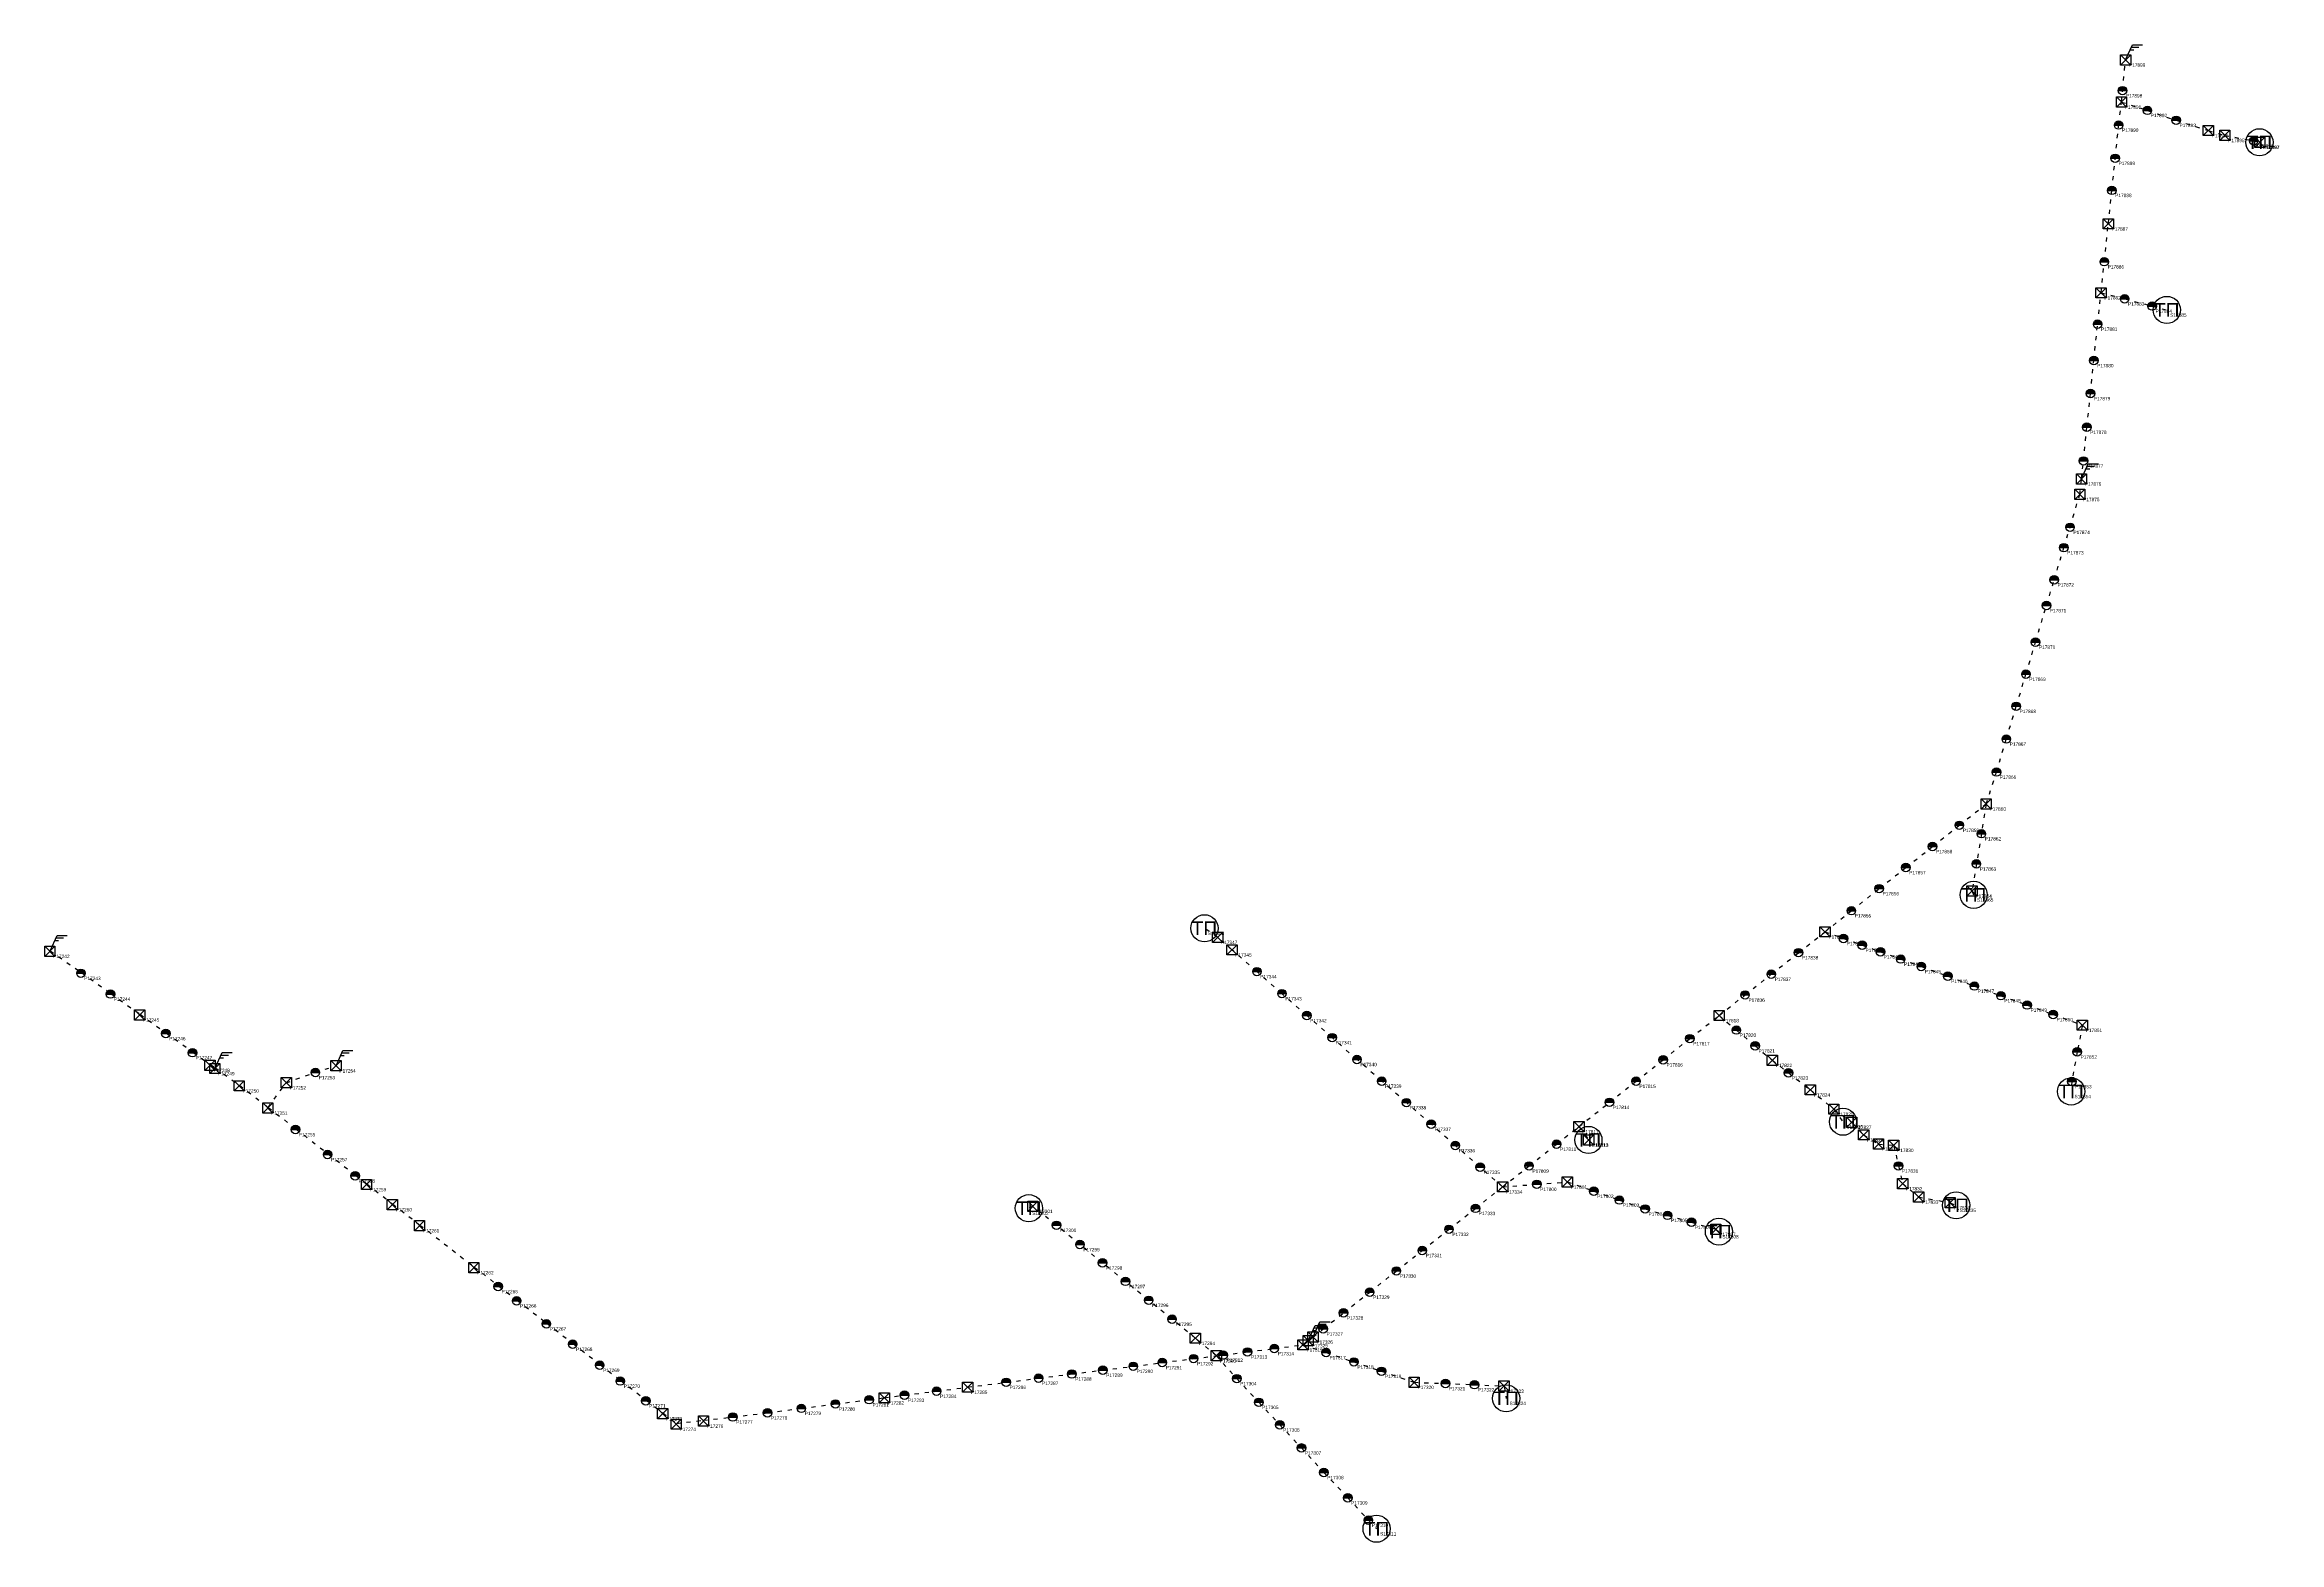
# Model space of a CAD drawing. Header units: metres. Extents: x 312632 to 319211, y 4832388 to 4836797.
import ezdxf
from ezdxf.enums import TextEntityAlignment as Align

# ---------------------------------------------------------------- set-up
doc = ezdxf.new("R2010")
doc.units = ezdxf.units.M
doc.header["$MEASUREMENT"] = 0
doc.linetypes.add('ACAD_ISO03W100', pattern=[30, 12, -18])
for name, color, linetype, lineweight in [('1_4', 7, 'Continuous', 25), ('21_2', 200, 'ACAD_ISO03W100', 25), ('28_2', 7, 'Continuous', 25), ('28_3', 7, 'Continuous', 25), ('57_2', 7, 'Continuous', 30), ('8_1', 140, 'Continuous', 25)]:
    doc.layers.add(name, color=color, linetype=linetype, lineweight=lineweight)
doc.styles.get("Standard").update_dxf_attribs({"font": 'arial.ttf', "height": 2})

# ---------------------------------------------------------------- blocks, each defined once
blk = doc.blocks.new('PYLON-MV-28_3')
at = {"layer": '28_3'}
blk.add_lwpolyline([(-1.5, 1.5), (1.5, 1.5), (1.5, -1.5), (-1.5, -1.5)], close=True, dxfattribs=at)
for points in [[(-1.5, 1.5), (1.5, -1.5)], [(-1.5, -1.5), (1.5, 1.5)]]:
    blk.add_lwpolyline(points, dxfattribs=at)
blk.add_attdef('FIELD_ID', (2.57, 0), '', height=2, dxfattribs=at)
blk = doc.blocks.new('PYLON-MV-28_2')
at = {"layer": '28_2'}
blk.add_hatch(color=256, dxfattribs=at).paths.add_polyline_path([(-1.25, 0), (1.25, 0, 1)])
blk.add_line((-1.25, 0), (1.25, 0), dxfattribs=at)
blk.add_circle((0, 0), 1.25, dxfattribs=at)
blk.add_attdef('FIELD_ID', (2.57, 0), '', height=2, dxfattribs=at)
blk = doc.blocks.new('TP-1_4')
at = {"layer": '1_4'}
blk.add_circle((0, 0), 4, dxfattribs=at)
at = {"layer": '1_4', "insert": (0, 0), "char_height": 4, "attachment_point": 5}
blk.add_mtext_dynamic_manual_height_columns('ТП', width=5.0652, gutter_width=75, heights=[0], dxfattribs=at)
at = {"layer": '1_4'}
blk.add_attdef('FIELD_ID', (4.98, 0.01), '', height=4, dxfattribs=at)
blk = doc.blocks.new('SECTIONALIZER-8_1')
at = {"layer": '8_1'}
for points in [[(0, 0), (2, 4.5)], [(1.33, 3), (2.43, 3)], [(1.67, 3.75), (3.86, 3.75)], [(2, 4.5), (5, 4.5)]]:
    blk.add_lwpolyline(points, dxfattribs=at)

msp = doc.modelspace()

# ---------------------------------------------------------------- linework, layer by layer
at = {"layer": '21_2'}
for points in [[(318746.3, 4836628.3), (318749.3, 4836661.8), (318758.4, 4836752.1)], [(318686.1, 4836066.8), (318695.7, 4836158.2), (318707.4, 4836269.6), (318718, 4836368.3), (318727.9, 4836462.7), (318738, 4836560.6), (318746.3, 4836628.3)], [(318746.3, 4836628.3), (318822.6, 4836603.8), (318907.2, 4836574.5), (319001.8, 4836544.4), (319050.4, 4836530.1), (319135.6, 4836513.8), (319153.5, 4836509.8)], [(318628.6, 4835518.6), (318634.6, 4835571.6), (318644.2, 4835671.1), (318655.1, 4835770.2), (318664.7, 4835867.4), (318676.1, 4835974.6), (318686.1, 4836066.8)], [(318686.1, 4836066.8), (318755.7, 4836049), (318836.8, 4836027.7), (318879.6, 4836016.3)], [(318348.1, 4834562), (318378.2, 4834655.8), (318407.3, 4834753.1), (318436.4, 4834849.3), (318465, 4834943.9), (318493.4, 4835038.4), (318525.5, 4835146.1), (318548.3, 4835221.9), (318576.7, 4835316.4), (318594.8, 4835376.4), (318623.5, 4835473.2), (318628.6, 4835518.6)], [(317873.6, 4834185.6), (317951.1, 4834247.7), (318033.1, 4834312.7), (318111.6, 4834374.7), (318190.1, 4834436.8), (318268.9, 4834499.2), (318348.1, 4834562)], [(318348.1, 4834562), (318333.8, 4834474.3), (318319.1, 4834385.4), (318306.4, 4834305.4), (318311.1, 4834294.3)], [(316924.2, 4833434.5), (316858.1, 4833492.5), (316785.1, 4833556.2), (316714, 4833619), (316641, 4833682.6), (316568.3, 4833746), (316495.6, 4833809.8), (316422.3, 4833874), (316348, 4833939.1), (316274.7, 4834003.4), (316201, 4834068.2), (316127.4, 4834132.5), (316085.2, 4834169.3), (316046.4, 4834195.9)], [(317561.8, 4833939.2), (317638.1, 4833999.5), (317715.3, 4834060.6), (317795.4, 4834124.1), (317873.6, 4834185.6)], [(317873.6, 4834185.6), (317927.9, 4834166), (317982.7, 4834146), (318036.7, 4834126.7), (318096.3, 4834105.3), (318156.9, 4834083.3), (318235.1, 4834054.9), (318313.3, 4834025.7), (318391.4, 4833997.4), (318468.7, 4833969.8), (318545.3, 4833942.1), (318631.2, 4833910.7), (318616, 4833832), (318600.1, 4833744.8), (318598, 4833715.5)], [(312648.4, 4834129.9), (312740, 4834065.3), (312827.1, 4834004), (312912.7, 4833942.6), (312989.8, 4833887.7), (313068.4, 4833831.4), (313120.2, 4833794.4), (313134.2, 4833784.7)], [(317149, 4833612.1), (317238.8, 4833683.5), (317317.1, 4833745.7), (317396.8, 4833808.8), (317475.7, 4833871.1), (317561.8, 4833939.2)], [(317561.8, 4833939.2), (317612.6, 4833896.2), (317667.7, 4833849.8), (317718.5, 4833807.2), (317765.8, 4833770.2), (317830.4, 4833720.2), (317899.4, 4833663.4)], [(313290.2, 4833668.4), (313343.3, 4833741.3), (313428.9, 4833771.3), (313489.7, 4833791.3)], [(313134.2, 4833784.7), (313205.8, 4833733.8), (313290.2, 4833668.4)], [(313290.2, 4833668.4), (313371.9, 4833605), (313466.5, 4833531.7), (313547.5, 4833469), (313580.8, 4833443.1), (313656.7, 4833384.1), (313737, 4833322.3), (313896.9, 4833198.5), (313968.4, 4833143.2), (314023, 4833100.9), (314110.5, 4833033.2), (314187.9, 4832973.1), (314267.6, 4832911.3), (314328, 4832864.7), (314403.2, 4832806.7), (314452.6, 4832768.5), (314491.8, 4832738.3), (314571.5, 4832747.4), (314658.2, 4832757.1), (314760.2, 4832769.4), (314859.7, 4832782.6), (314960, 4832795.5), (315059.4, 4832807.9), (315104, 4832813.6), (315163.5, 4832821.4), (315258, 4832833.2), (315349.3, 4832844.9), (315462.9, 4832859.3), (315558.2, 4832871.3), (315656, 4832883.7), (315747.3, 4832895.1), (315836.9, 4832906.3), (315922.4, 4832917.4), (316014.7, 4832928.9), (316081.5, 4832937.4)], [(317899.4, 4833663.4), (317926.4, 4833626.4)], [(317899.4, 4833663.4), (317952.1, 4833624.8), (317987.2, 4833587.6), (318031.1, 4833560.8), (318075.8, 4833557.1), (318089.9, 4833496.2), (318102.1, 4833444.1), (318149.1, 4833404.8), (318241.8, 4833387.9), (318259.6, 4833380.3)], [(316924.2, 4833434.5), (317002.1, 4833496.1), (317083.2, 4833560.4), (317149, 4833612.1)], [(317149, 4833612.1), (317177.9, 4833572.7)], [(316366.3, 4832992.7), (316396.1, 4833016.6), (316456, 4833063.9), (316533.1, 4833124.8), (316611.6, 4833187.1), (316687.8, 4833247.5), (316766.3, 4833309.6), (316844.3, 4833371.3), (316924.2, 4833434.5)], [(316924.2, 4833434.5), (317024.9, 4833442.3), (317114.8, 4833449), (317192.8, 4833422), (317268.2, 4833395.9), (317343.8, 4833369.6), (317410.1, 4833350.7), (317480.3, 4833330.5), (317552.2, 4833309.8), (317561.2, 4833302.7)], [(316081.5, 4832937.4), (316019.5, 4832989), (315951.1, 4833045.1), (315882.4, 4833100.7), (315813.9, 4833156.3), (315746.3, 4833210.8), (315680, 4833264.8), (315610.9, 4833321.5), (315541.3, 4833377.4), (315529.6, 4833371.8)], [(316081.5, 4832937.4), (316101.5, 4832939.5), (316173.4, 4832948.6), (316252.2, 4832958.7), (316336.8, 4832969.7)], [(316081.5, 4832937.4), (316141.7, 4832870.2), (316206.5, 4832800.3), (316268.5, 4832734), (316332.1, 4832666.1), (316398.2, 4832593.9), (316468.5, 4832519.3), (316529.1, 4832453.5), (316553.3, 4832428.2)], [(316336.8, 4832969.7), (316352, 4832981.8)], [(316336.8, 4832969.7), (316404.5, 4832947), (316486.7, 4832919.1), (316567.9, 4832891.7), (316663.8, 4832859.3), (316756.1, 4832855.8), (316841.6, 4832852.2), (316928.6, 4832848.2), (316934.7, 4832812)], [(316352, 4832981.8), (316366.3, 4832992.7)]]:
    msp.add_lwpolyline(points, dxfattribs=at)

# ---------------------------------------------------------------- block references
at = {"layer": '1_4', "xscale": 10, "yscale": 10}
for p in [(319152.5, 4836509.8), (318879.6, 4836016.3), (318311.1, 4834294.3), (316046.4, 4834195.9), (318598, 4833715.5), (317926.4, 4833626.4), (317176.9, 4833572.7), (315529.6, 4833371.8), (318259.6, 4833380.3), (317561.2, 4833302.7), (316934.7, 4832812), (316553.3, 4832428.2)]:
    msp.add_blockref('TP-1_4', p, dxfattribs=at)
at = {"layer": '28_2', "xscale": 10, "yscale": 10}
for p in [(318749.3, 4836661.8), (318738, 4836560.6), (318822.6, 4836603.8), (318907.2, 4836574.5), (319135.6, 4836513.8), (318727.9, 4836462.7), (318718, 4836368.3), (318695.7, 4836158.2), (318755.7, 4836049), (318836.8, 4836027.7), (318676.1, 4835974.6), (318664.7, 4835867.4), (318655.1, 4835770.2), (318644.2, 4835671.1), (318634.6, 4835571.6), (318594.8, 4835376.4), (318576.7, 4835316.4), (318548.3, 4835221.9), (318525.5, 4835146.1), (318493.4, 4835038.4), (318465, 4834943.9), (318436.4, 4834849.3), (318407.3, 4834753.1), (318378.2, 4834655.8), (318190.1, 4834436.8), (318268.9, 4834499.2), (318333.8, 4834474.3), (318111.6, 4834374.7), (318319.1, 4834385.4), (318033.1, 4834312.7), (317951.1, 4834247.7), (317795.4, 4834124.1), (317927.9, 4834166), (317982.7, 4834146), (318036.7, 4834126.7), (318096.3, 4834105.3), (312738.7, 4834063.5), (316201, 4834068.2), (317715.3, 4834060.6), (318156.9, 4834083.3), (318235.1, 4834054.9), (312825.8, 4834002.2), (316274.7, 4834003.4), (317638.1, 4833999.5), (318313.3, 4834025.7), (318391.4, 4833997.4), (316348, 4833939.1), (318468.7, 4833969.8), (318545.3, 4833942.1), (312988.5, 4833885.9), (316422.3, 4833874), (317475.7, 4833871.1), (317612.6, 4833896.2), (317667.7, 4833849.8), (313067.1, 4833829.6), (316495.6, 4833809.8), (317396.8, 4833808.8), (318616, 4833832), (313428.9, 4833771.3), (316568.3, 4833746), (317317.1, 4833745.7), (317765.8, 4833770.2), (318600.1, 4833744.8), (316641, 4833682.6), (317238.8, 4833683.5), (313370.5, 4833603.3), (316714, 4833619), (313465.1, 4833529.9), (316785.1, 4833556.2), (317083.2, 4833560.4), (313546.2, 4833467.2), (316858.1, 4833492.5), (317002.1, 4833496.1), (318089.9, 4833496.2), (317024.9, 4833442.3), (317192.8, 4833422), (317268.2, 4833395.9), (315610.9, 4833321.5), (316844.3, 4833371.3), (317343.8, 4833369.6), (317410.1, 4833350.7), (317480.3, 4833330.5), (315680, 4833264.8), (316766.3, 4833309.6), (315746.3, 4833210.8), (316611.6, 4833187.1), (316687.8, 4833247.5), (313967.1, 4833141.4), (315813.9, 4833156.3), (316533.1, 4833124.8), (314021.6, 4833099.1), (315882.4, 4833100.7), (316456, 4833063.9), (314109.1, 4833031.4), (315951.1, 4833045.1), (316396.1, 4833016.6), (314186.5, 4832971.3), (316014.7, 4832928.9), (316101.5, 4832939.5), (316173.4, 4832948.6), (316252.2, 4832958.7), (316404.5, 4832947), (314266.2, 4832909.5), (314326.7, 4832862.9), (315462.9, 4832859.3), (315558.2, 4832871.3), (315656, 4832883.7), (315747.3, 4832895.1), (315836.9, 4832906.3), (315922.4, 4832917.4), (316141.7, 4832870.2), (316486.7, 4832919.1), (316567.9, 4832891.7), (316756.1, 4832855.8), (314401.8, 4832804.9), (314960, 4832795.5), (315059.4, 4832807.9), (315163.5, 4832821.4), (315258, 4832833.2), (316206.5, 4832800.3), (316841.6, 4832852.2), (314658.2, 4832757.1), (314760.2, 4832769.4), (314859.7, 4832782.6), (316268.5, 4832734), (316332.1, 4832666.1), (316398.2, 4832593.9), (316468.5, 4832519.3), (316529.1, 4832453.5)]:
    msp.add_blockref('PYLON-MV-28_2', p, dxfattribs=at)
at = {"layer": '28_3', "xscale": 10, "yscale": 10}
for p in [(318758.4, 4836752.1), (318746.3, 4836628.3), (319001.8, 4836544.4), (319050.4, 4836530.1), (319153.5, 4836509.8), (318707.4, 4836269.6), (318686.1, 4836066.8), (318628.6, 4835518.6), (318623.5, 4835473.2), (318348.1, 4834562), (318306.4, 4834305.4), (316085.2, 4834169.3), (317873.6, 4834185.6), (312647.1, 4834128.1), (316127.4, 4834132.5), (312911.4, 4833940.8), (317561.8, 4833939.2), (318631.2, 4833910.7), (313118.9, 4833792.5), (313132.8, 4833782.9), (313489.7, 4833791.3), (317718.5, 4833807.2), (313204.5, 4833732), (313343.3, 4833741.3), (317830.4, 4833720.2), (313288.8, 4833666.7), (317899.4, 4833663.4), (317149, 4833612.1), (317952.1, 4833624.8), (317987.2, 4833587.6), (317177.9, 4833572.7), (318031.1, 4833560.8), (318075.8, 4833557.1), (317114.8, 4833449), (313579.5, 4833441.4), (313655.4, 4833382.3), (316924.2, 4833434.5), (318102.1, 4833444.1), (318149.1, 4833404.8), (318241.8, 4833387.9), (313735.6, 4833320.5), (315541.3, 4833377.4), (317552.2, 4833309.8), (313895.5, 4833196.7), (316019.5, 4832989), (316366.3, 4832992.7), (316081.5, 4832937.4), (316336.8, 4832969.7), (316352, 4832981.8), (316663.8, 4832859.3), (315104, 4832813.6), (315349.3, 4832844.9), (316928.6, 4832848.2), (314451.2, 4832766.7), (314491.2, 4832735.9), (314571.8, 4832745.2)]:
    msp.add_blockref('PYLON-MV-28_3', p, dxfattribs=at)
at = {"layer": '8_1', "xscale": 10, "yscale": 10}
for p in [(318758.4, 4836752.1), (318628.6, 4835518.6), (312648.4, 4834129.9), (313134.2, 4833784.7), (313489.7, 4833791.3), (316352, 4832981.8), (316366.3, 4832992.7)]:
    msp.add_blockref('SECTIONALIZER-8_1', p, dxfattribs=at)

# ---------------------------------------------------------------- texts
at = {"layer": '57_2'}
for s, p in [('P17899', (318768.4, 4836742.1)), ('P17891', (318756.3, 4836618.3)), ('P17898', (318759.3, 4836651.8)), ('P17892', (318832.6, 4836593.8)), ('P17893', (318917.2, 4836564.5)), ('P17890', (318748, 4836550.6)), ('P17894', (319011.8, 4836534.4)), ('P17895', (319060.4, 4836520.1)), ('P17896', (319145.6, 4836503.8)), ('S17897', (319162.5, 4836499.8)), ('P17897', (319163.5, 4836499.8)), ('P17889', (318737.9, 4836452.7)), ('P17888', (318728, 4836358.3)), ('P17887', (318717.4, 4836259.6)), ('P17886', (318705.7, 4836148.2)), ('P17882', (318696.1, 4836056.8)), ('P17883', (318765.7, 4836039)), ('P17881', (318686.1, 4835964.6)), ('P17884', (318846.8, 4836017.7)), ('S17885', (318889.6, 4836006.3)), ('P17880', (318674.7, 4835857.4)), ('P17879', (318665.1, 4835760.2)), ('P17878', (318654.2, 4835661.1)), ('P17876', (318638.6, 4835508.6)), ('P17877', (318644.6, 4835561.6)), ('P17875', (318633.5, 4835463.2)), ('P17873', (318586.7, 4835306.4)), ('P17874', (318604.8, 4835366.4)), ('P17872', (318558.3, 4835211.9)), ('P17871', (318535.5, 4835136.1)), ('P17870', (318503.4, 4835028.4)), ('P17869', (318475, 4834933.9)), ('P17868', (318446.4, 4834839.3)), ('P17867', (318417.3, 4834743.1)), ('P17866', (318388.2, 4834645.8)), ('P17860', (318358.1, 4834552)), ('P17859', (318278.9, 4834489.2)), ('P17862', (318343.8, 4834464.3)), ('P17858', (318200.1, 4834426.8)), ('P17857', (318121.6, 4834364.7)), ('P17863', (318329.1, 4834375.4)), ('P17856', (318043.1, 4834302.7)), ('P17864', (318316.4, 4834295.4)), ('S17865', (318321.1, 4834284.3)), ('S17348', (316056.4, 4834185.9)), ('P17855', (317961.1, 4834237.7)), ('P17242', (312657.1, 4834118.1)), ('P17347', (316095.2, 4834159.3)), ('P17345', (316137.4, 4834122.5)), ('P17839', (317883.6, 4834175.6)), ('P17841', (317937.9, 4834156)), ('P17842', (317992.7, 4834136)), ('P17243', (312748.7, 4834053.5)), ('P17344', (316211, 4834058.2)), ('P17838', (317805.4, 4834114.1)), ('P17843', (318046.7, 4834116.7)), ('P17844', (318106.3, 4834095.3)), ('P17845', (318166.9, 4834073.3)), ('P17244', (312835.8, 4833992.2)), ('P17343', (316284.7, 4833993.4)), ('P17836', (317648.1, 4833989.5)), ('P17837', (317725.3, 4834050.6)), ('P17846', (318245.1, 4834044.9)), ('P17847', (318323.3, 4834015.7)), ('P17848', (318401.4, 4833987.4)), ('P17245', (312921.4, 4833930.8)), ('P17342', (316358, 4833929.1)), ('P17818', (317571.8, 4833929.2)), ('P17849', (318478.7, 4833959.8)), ('P17850', (318555.3, 4833932.1)), ('P17246', (312998.5, 4833875.9)), ('P17341', (316432.3, 4833864)), ('P17817', (317485.7, 4833861.1)), ('P17820', (317622.6, 4833886.2)), ('P17851', (318641.2, 4833900.7)), ('P17247', (313077.1, 4833819.6)), ('P17340', (316505.6, 4833799.8)), ('P17816', (317406.8, 4833798.8)), ('P17821', (317677.7, 4833839.8)), ('P17822', (317728.5, 4833797.2)), ('P17852', (318626, 4833822)), ('P17248', (313128.9, 4833782.5)), ('P17249', (313142.8, 4833772.9)), ('P17252', (313353.3, 4833731.3)), ('P17253', (313438.9, 4833761.3)), ('P17254', (313499.7, 4833781.3)), ('P17339', (316578.3, 4833736)), ('P17815', (317327.1, 4833735.7)), ('P17823', (317775.8, 4833760.2)), ('P17853', (318610.1, 4833734.8)), ('P17250', (313214.5, 4833722)), ('P17251', (313298.8, 4833656.7)), ('P17338', (316651, 4833672.6)), ('P17814', (317248.8, 4833673.5)), ('P17824', (317840.4, 4833710.2)), ('S17854', (318608, 4833705.5)), ('P17255', (313380.5, 4833593.3)), ('P17337', (316724, 4833609)), ('P17811', (317159, 4833602.1)), ('P17825', (317909.4, 4833653.4)), ('S17826', (317936.4, 4833616.4)), ('P17827', (317962.1, 4833614.8)), ('P17336', (316795.1, 4833546.2)), ('P17810', (317093.2, 4833550.4)), ('S17813', (317186.9, 4833562.7)), ('P17813', (317187.9, 4833562.7)), ('P17828', (317997.2, 4833577.6)), ('P17829', (318041.1, 4833550.8)), ('P17830', (318085.8, 4833547.1)), ('P17257', (313475.1, 4833519.9)), ('P17335', (316868.1, 4833482.5)), ('P17809', (317012.1, 4833486.1)), ('P17831', (318099.9, 4833486.2)), ('P17258', (313556.2, 4833457.2)), ('P17259', (313589.5, 4833431.4)), ('P17334', (316934.2, 4833424.5)), ('P17800', (317034.9, 4833432.3)), ('P17801', (317124.8, 4833439)), ('P17802', (317202.8, 4833412)), ('P17832', (318112.1, 4833434.1)), ('P17833', (318159.1, 4833394.8)), ('P17260', (313665.4, 4833372.3)), ('S17302', (315539.6, 4833361.8)), ('P17301', (315551.3, 4833367.4)), ('P17333', (316854.3, 4833361.3)), ('P17803', (317278.2, 4833385.9)), ('P17804', (317353.8, 4833359.6)), ('P17805', (317420.1, 4833340.7)), ('P17834', (318251.8, 4833377.9)), ('S17835', (318269.6, 4833370.3)), ('P17261', (313745.6, 4833310.5)), ('P17300', (315620.9, 4833311.5)), ('P17332', (316776.3, 4833299.6)), ('P17806', (317490.3, 4833320.5)), ('P17807', (317562.2, 4833299.8)), ('S17808', (317571.2, 4833292.7)), ('P17299', (315690, 4833254.8)), ('P17298', (315756.3, 4833200.8)), ('P17331', (316697.8, 4833237.5)), ('P17262', (313905.5, 4833186.7)), ('P17265', (313977.1, 4833131.4)), ('P17297', (315823.9, 4833146.3)), ('P17330', (316621.6, 4833177.1)), ('P17266', (314031.6, 4833089.1)), ('P17296', (315892.4, 4833090.7)), ('P17329', (316543.1, 4833114.8)), ('P17267', (314119.1, 4833021.4)), ('P17295', (315961.1, 4833035.1)), ('P17327', (316406.1, 4833006.6)), ('P17328', (316466, 4833053.9)), ('P17268', (314196.5, 4832961.3)), ('P17294', (316029.5, 4832979)), ('P17313', (316183.4, 4832938.6)), ('P17314', (316262.2, 4832948.7)), ('P17315', (316346.8, 4832959.7)), ('P17325', (316362, 4832971.8)), ('P17326', (316376.3, 4832982.7)), ('P17317', (316414.5, 4832937)), ('P17269', (314276.2, 4832899.5)), ('P17288', (315666, 4832873.7)), ('P17289', (315757.3, 4832885.1)), ('P17290', (315846.9, 4832896.3)), ('P17291', (315932.4, 4832907.4)), ('P17292', (316024.7, 4832918.9)), ('P17293', (316091.5, 4832927.4)), ('P17312', (316111.5, 4832929.5)), ('P17318', (316496.7, 4832909.1)), ('P17319', (316577.9, 4832881.7)), ('P17270', (314336.7, 4832852.9)), ('P17282', (315114, 4832803.6)), ('P17283', (315173.5, 4832811.4)), ('P17284', (315268, 4832823.2)), ('P17285', (315359.3, 4832834.9)), ('P17286', (315472.9, 4832849.3)), ('P17287', (315568.2, 4832861.3)), ('P17304', (316151.7, 4832860.2)), ('P17320', (316673.8, 4832849.3)), ('P17321', (316766.1, 4832845.8)), ('P17322', (316851.6, 4832842.2)), ('P17323', (316938.6, 4832838.2)), ('S17324', (316944.7, 4832802)), ('P17271', (314411.8, 4832794.9)), ('P17272', (314461.2, 4832756.7)), ('P17277', (314668.2, 4832747.1)), ('P17278', (314770.2, 4832759.4)), ('P17279', (314869.7, 4832772.6)), ('P17280', (314970, 4832785.5)), ('P17281', (315069.4, 4832797.9)), ('P17305', (316216.5, 4832790.3)), ('P17274', (314501.2, 4832725.9)), ('P17276', (314581.8, 4832735.2)), ('P17306', (316278.5, 4832724)), ('P17307', (316342.1, 4832656.1)), ('P17308', (316408.2, 4832583.9)), ('P17309', (316478.5, 4832509.3)), ('P17310', (316539.1, 4832443.5)), ('S17311', (316563.3, 4832418.2))]:
    msp.add_text(s, height=10, dxfattribs=at).set_placement(p, align=Align.TOP_LEFT)

doc.saveas('drawing.dxf')
